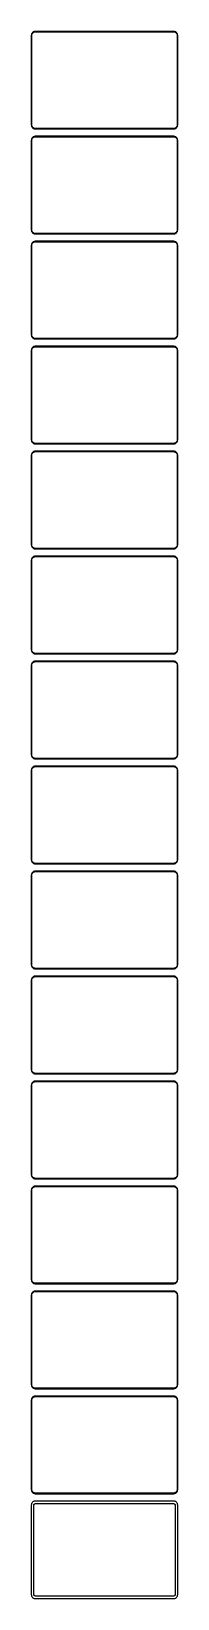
# Model space of a CAD drawing. Header units: metres. Extents: x -90 to 90, y 1875 to 3801.
import ezdxf

# ---------------------------------------------------------------- set-up
doc = ezdxf.new("R2010")
doc.units = ezdxf.units.M

msp = doc.modelspace()

# ---------------------------------------------------------------- linework, layer by layer
for p, q in [((-89.9606, 3796.63), (-90, 3796)), ((-90, 3796), (-90, 3686)), ((-89.8429, 3797.24), (-89.9606, 3796.63)), ((-89.6489, 3797.84), (-89.8429, 3797.24)), ((-89.3815, 3798.41), (-89.6489, 3797.84)), ((-89.5, 3795.75), (-89.4625, 3796.35)), ((-89.5, 3686.25), (-89.5, 3795.75)), ((-89.4625, 3796.35), (-89.3508, 3796.93)), ((-89.0451, 3798.94), (-89.3815, 3798.41)), ((-89.3508, 3796.93), (-89.1664, 3797.5)), ((-89.1664, 3797.5), (-88.9125, 3798.04)), ((-88.6448, 3799.42), (-89.0451, 3798.94)), ((-88.9125, 3798.04), (-88.5928, 3798.54)), ((-88.1871, 3799.85), (-88.6448, 3799.42)), ((-88.5928, 3798.54), (-88.2126, 3799)), ((-88.2126, 3799), (-87.7778, 3799.41)), ((-87.6791, 3800.22), (-88.1871, 3799.85)), ((-87.7778, 3799.41), (-87.2952, 3799.76)), ((-87.1289, 3800.52), (-87.6791, 3800.22)), ((-87.2952, 3799.76), (-86.7724, 3800.05)), ((-86.5451, 3800.76), (-87.1289, 3800.52)), ((-86.7724, 3800.05), (-86.2178, 3800.27)), ((-85.9369, 3800.91), (-86.5451, 3800.76)), ((-86.2178, 3800.27), (-85.6401, 3800.42)), ((-85.3139, 3800.99), (-85.9369, 3800.91)), ((-85.6401, 3800.42), (-85.0482, 3800.49)), ((85.3139, 3800.99), (-85.3139, 3800.99)), ((-85.0482, 3800.49), (85.0482, 3800.49)), ((85.0482, 3800.49), (85.6401, 3800.42)), ((85.9369, 3800.91), (85.3139, 3800.99)), ((85.6401, 3800.42), (86.2178, 3800.27)), ((86.5451, 3800.76), (85.9369, 3800.91)), ((86.2178, 3800.27), (86.7724, 3800.05)), ((87.1289, 3800.52), (86.5451, 3800.76)), ((86.7724, 3800.05), (87.2952, 3799.76)), ((87.6791, 3800.22), (87.1289, 3800.52)), ((87.2952, 3799.76), (87.7778, 3799.41)), ((88.1871, 3799.85), (87.6791, 3800.22)), ((87.7778, 3799.41), (88.2126, 3799)), ((88.6448, 3799.42), (88.1871, 3799.85)), ((88.2126, 3799), (88.5928, 3798.54)), ((88.5928, 3798.54), (88.9125, 3798.04)), ((89.0451, 3798.94), (88.6448, 3799.42)), ((88.9125, 3798.04), (89.1664, 3797.5)), ((89.3815, 3798.41), (89.0451, 3798.94)), ((89.1664, 3797.5), (89.3508, 3796.93)), ((89.3508, 3796.93), (89.4625, 3796.35)), ((89.6489, 3797.84), (89.3815, 3798.41)), ((89.4625, 3796.35), (89.5, 3795.75)), ((89.5, 3795.75), (89.5, 3686.25)), ((89.8429, 3797.24), (89.6489, 3797.84)), ((89.9606, 3796.63), (89.8429, 3797.24)), ((90, 3796), (89.9606, 3796.63)), ((90, 3686), (90, 3796)), ((-90, 3686), (-89.9606, 3685.37)), ((-89.9606, 3685.37), (-89.8429, 3684.76)), ((-89.8429, 3684.76), (-89.6489, 3684.16)), ((-89.6489, 3684.16), (-89.3815, 3683.59)), ((-89.4625, 3685.65), (-89.5, 3686.25)), ((-89.3508, 3685.07), (-89.4625, 3685.65)), ((-89.3815, 3683.59), (-89.0451, 3683.06)), ((-89.1664, 3684.5), (-89.3508, 3685.07)), ((-88.9125, 3683.96), (-89.1664, 3684.5)), ((-89.0451, 3683.06), (-88.6448, 3682.58)), ((-88.5928, 3683.46), (-88.9125, 3683.96)), ((-88.6448, 3682.58), (-88.1871, 3682.15)), ((-88.2126, 3683), (-88.5928, 3683.46)), ((-87.7778, 3682.59), (-88.2126, 3683)), ((-88.1871, 3682.15), (-87.6791, 3681.78)), ((-87.2952, 3682.24), (-87.7778, 3682.59)), ((-87.6791, 3681.78), (-87.1289, 3681.48)), ((-86.7724, 3681.95), (-87.2952, 3682.24)), ((-87.1289, 3681.48), (-86.5451, 3681.24)), ((-86.2178, 3681.73), (-86.7724, 3681.95)), ((-86.5451, 3681.24), (-85.9369, 3681.09)), ((-85.6401, 3681.58), (-86.2178, 3681.73)), ((-85.9369, 3681.09), (-85.3139, 3681.01)), ((-85.0482, 3681.51), (-85.6401, 3681.58)), ((-85.3139, 3681.01), (85.3139, 3681.01)), ((85.0482, 3681.51), (-85.0482, 3681.51)), ((85.6401, 3681.58), (85.0482, 3681.51)), ((85.3139, 3681.01), (85.9369, 3681.09)), ((86.2178, 3681.73), (85.6401, 3681.58)), ((85.9369, 3681.09), (86.5451, 3681.24)), ((86.7724, 3681.95), (86.2178, 3681.73)), ((86.5451, 3681.24), (87.1289, 3681.48)), ((87.2952, 3682.24), (86.7724, 3681.95)), ((87.1289, 3681.48), (87.6791, 3681.78)), ((87.7778, 3682.59), (87.2952, 3682.24)), ((87.6791, 3681.78), (88.1871, 3682.15)), ((88.2126, 3683), (87.7778, 3682.59)), ((88.1871, 3682.15), (88.6448, 3682.58)), ((88.5928, 3683.46), (88.2126, 3683)), ((88.9125, 3683.96), (88.5928, 3683.46)), ((88.6448, 3682.58), (89.0451, 3683.06)), ((89.1664, 3684.5), (88.9125, 3683.96)), ((89.0451, 3683.06), (89.3815, 3683.59)), ((89.3508, 3685.07), (89.1664, 3684.5)), ((89.4625, 3685.65), (89.3508, 3685.07)), ((89.3815, 3683.59), (89.6489, 3684.16)), ((89.5, 3686.25), (89.4625, 3685.65)), ((89.6489, 3684.16), (89.8429, 3684.76)), ((89.8429, 3684.76), (89.9606, 3685.37)), ((89.9606, 3685.37), (90, 3686)), ((-89.9606, 3667.63), (-90, 3667)), ((-90, 3667), (-90, 3557)), ((-89.8429, 3668.24), (-89.9606, 3667.63)), ((-89.6489, 3668.84), (-89.8429, 3668.24)), ((-89.3815, 3669.41), (-89.6489, 3668.84)), ((-89.5, 3666.75), (-89.4625, 3667.35)), ((-89.5, 3557.25), (-89.5, 3666.75)), ((-89.4625, 3667.35), (-89.3508, 3667.93)), ((-89.0451, 3669.94), (-89.3815, 3669.41)), ((-89.3508, 3667.93), (-89.1664, 3668.5)), ((-89.1664, 3668.5), (-88.9125, 3669.04)), ((-88.6448, 3670.42), (-89.0451, 3669.94)), ((-88.9125, 3669.04), (-88.5928, 3669.54)), ((-88.1871, 3670.85), (-88.6448, 3670.42)), ((-88.5928, 3669.54), (-88.2126, 3670)), ((-88.2126, 3670), (-87.7778, 3670.41)), ((-87.6791, 3671.22), (-88.1871, 3670.85)), ((-87.7778, 3670.41), (-87.2952, 3670.76)), ((-87.1289, 3671.52), (-87.6791, 3671.22)), ((-87.2952, 3670.76), (-86.7724, 3671.05)), ((-86.5451, 3671.76), (-87.1289, 3671.52)), ((-86.7724, 3671.05), (-86.2178, 3671.27)), ((-85.9369, 3671.91), (-86.5451, 3671.76)), ((-86.2178, 3671.27), (-85.6401, 3671.42)), ((-85.3139, 3671.99), (-85.9369, 3671.91)), ((-85.6401, 3671.42), (-85.0482, 3671.49)), ((85.3139, 3671.99), (-85.3139, 3671.99)), ((-85.0482, 3671.49), (85.0482, 3671.49)), ((85.0482, 3671.49), (85.6401, 3671.42)), ((85.9369, 3671.91), (85.3139, 3671.99)), ((85.6401, 3671.42), (86.2178, 3671.27)), ((86.5451, 3671.76), (85.9369, 3671.91)), ((86.2178, 3671.27), (86.7724, 3671.05)), ((87.1289, 3671.52), (86.5451, 3671.76)), ((86.7724, 3671.05), (87.2952, 3670.76)), ((87.6791, 3671.22), (87.1289, 3671.52)), ((87.2952, 3670.76), (87.7778, 3670.41)), ((88.1871, 3670.85), (87.6791, 3671.22)), ((87.7778, 3670.41), (88.2126, 3670)), ((88.6448, 3670.42), (88.1871, 3670.85)), ((88.2126, 3670), (88.5928, 3669.54)), ((88.5928, 3669.54), (88.9125, 3669.04)), ((89.0451, 3669.94), (88.6448, 3670.42)), ((88.9125, 3669.04), (89.1664, 3668.5)), ((89.3815, 3669.41), (89.0451, 3669.94)), ((89.1664, 3668.5), (89.3508, 3667.93)), ((89.3508, 3667.93), (89.4625, 3667.35)), ((89.6489, 3668.84), (89.3815, 3669.41)), ((89.4625, 3667.35), (89.5, 3666.75)), ((89.5, 3666.75), (89.5, 3557.25)), ((89.8429, 3668.24), (89.6489, 3668.84)), ((89.9606, 3667.63), (89.8429, 3668.24)), ((90, 3667), (89.9606, 3667.63)), ((90, 3557), (90, 3667)), ((-90, 3557), (-89.9606, 3556.37)), ((-89.9606, 3556.37), (-89.8429, 3555.76)), ((-89.8429, 3555.76), (-89.6489, 3555.16)), ((-89.6489, 3555.16), (-89.3815, 3554.59)), ((-89.4625, 3556.65), (-89.5, 3557.25)), ((-89.3508, 3556.07), (-89.4625, 3556.65)), ((-89.3815, 3554.59), (-89.0451, 3554.06)), ((-89.1664, 3555.5), (-89.3508, 3556.07)), ((-88.9125, 3554.96), (-89.1664, 3555.5)), ((-89.0451, 3554.06), (-88.6448, 3553.58)), ((-88.5928, 3554.46), (-88.9125, 3554.96)), ((-88.6448, 3553.58), (-88.1871, 3553.15)), ((-88.2126, 3554), (-88.5928, 3554.46)), ((-87.7778, 3553.59), (-88.2126, 3554)), ((-88.1871, 3553.15), (-87.6791, 3552.78)), ((-87.2952, 3553.24), (-87.7778, 3553.59)), ((-87.6791, 3552.78), (-87.1289, 3552.48)), ((-86.7724, 3552.95), (-87.2952, 3553.24)), ((-87.1289, 3552.48), (-86.5451, 3552.24)), ((-86.2178, 3552.73), (-86.7724, 3552.95)), ((-86.5451, 3552.24), (-85.9369, 3552.09)), ((-85.6401, 3552.58), (-86.2178, 3552.73)), ((-85.9369, 3552.09), (-85.3139, 3552.01)), ((-85.0482, 3552.51), (-85.6401, 3552.58)), ((-85.3139, 3552.01), (85.3139, 3552.01)), ((85.0482, 3552.51), (-85.0482, 3552.51)), ((85.6401, 3552.58), (85.0482, 3552.51)), ((85.3139, 3552.01), (85.9369, 3552.09)), ((86.2178, 3552.73), (85.6401, 3552.58)), ((85.9369, 3552.09), (86.5451, 3552.24)), ((86.7724, 3552.95), (86.2178, 3552.73)), ((86.5451, 3552.24), (87.1289, 3552.48)), ((87.2952, 3553.24), (86.7724, 3552.95)), ((87.1289, 3552.48), (87.6791, 3552.78)), ((87.7778, 3553.59), (87.2952, 3553.24)), ((87.6791, 3552.78), (88.1871, 3553.15)), ((88.2126, 3554), (87.7778, 3553.59)), ((88.1871, 3553.15), (88.6448, 3553.58)), ((88.5928, 3554.46), (88.2126, 3554)), ((88.9125, 3554.96), (88.5928, 3554.46)), ((88.6448, 3553.58), (89.0451, 3554.06)), ((89.1664, 3555.5), (88.9125, 3554.96)), ((89.0451, 3554.06), (89.3815, 3554.59)), ((89.3508, 3556.07), (89.1664, 3555.5)), ((89.4625, 3556.65), (89.3508, 3556.07)), ((89.3815, 3554.59), (89.6489, 3555.16)), ((89.5, 3557.25), (89.4625, 3556.65)), ((89.6489, 3555.16), (89.8429, 3555.76)), ((89.8429, 3555.76), (89.9606, 3556.37)), ((89.9606, 3556.37), (90, 3557)), ((-89.9606, 3538.63), (-90, 3538)), ((-90, 3538), (-90, 3428)), ((-89.8429, 3539.24), (-89.9606, 3538.63)), ((-89.6489, 3539.84), (-89.8429, 3539.24)), ((-89.3815, 3540.41), (-89.6489, 3539.84)), ((-89.5, 3537.75), (-89.4625, 3538.35)), ((-89.5, 3428.25), (-89.5, 3537.75)), ((-89.4625, 3538.35), (-89.3508, 3538.93)), ((-89.0451, 3540.94), (-89.3815, 3540.41)), ((-89.3508, 3538.93), (-89.1664, 3539.5)), ((-89.1664, 3539.5), (-88.9125, 3540.04)), ((-88.6448, 3541.42), (-89.0451, 3540.94)), ((-88.9125, 3540.04), (-88.5928, 3540.54)), ((-88.1871, 3541.85), (-88.6448, 3541.42)), ((-88.5928, 3540.54), (-88.2126, 3541)), ((-88.2126, 3541), (-87.7778, 3541.41)), ((-87.6791, 3542.22), (-88.1871, 3541.85)), ((-87.7778, 3541.41), (-87.2952, 3541.76)), ((-87.1289, 3542.52), (-87.6791, 3542.22)), ((-87.2952, 3541.76), (-86.7724, 3542.05)), ((-86.5451, 3542.76), (-87.1289, 3542.52)), ((-86.7724, 3542.05), (-86.2178, 3542.27)), ((-85.9369, 3542.91), (-86.5451, 3542.76)), ((-86.2178, 3542.27), (-85.6401, 3542.42)), ((-85.3139, 3542.99), (-85.9369, 3542.91)), ((-85.6401, 3542.42), (-85.0482, 3542.49)), ((85.3139, 3542.99), (-85.3139, 3542.99)), ((-85.0482, 3542.49), (85.0482, 3542.49)), ((85.0482, 3542.49), (85.6401, 3542.42)), ((85.9369, 3542.91), (85.3139, 3542.99)), ((85.6401, 3542.42), (86.2178, 3542.27)), ((86.5451, 3542.76), (85.9369, 3542.91)), ((86.2178, 3542.27), (86.7724, 3542.05)), ((87.1289, 3542.52), (86.5451, 3542.76)), ((86.7724, 3542.05), (87.2952, 3541.76)), ((87.6791, 3542.22), (87.1289, 3542.52)), ((87.2952, 3541.76), (87.7778, 3541.41)), ((88.1871, 3541.85), (87.6791, 3542.22)), ((87.7778, 3541.41), (88.2126, 3541)), ((88.6448, 3541.42), (88.1871, 3541.85)), ((88.2126, 3541), (88.5928, 3540.54)), ((88.5928, 3540.54), (88.9125, 3540.04)), ((89.0451, 3540.94), (88.6448, 3541.42)), ((88.9125, 3540.04), (89.1664, 3539.5)), ((89.3815, 3540.41), (89.0451, 3540.94)), ((89.1664, 3539.5), (89.3508, 3538.93)), ((89.3508, 3538.93), (89.4625, 3538.35)), ((89.6489, 3539.84), (89.3815, 3540.41)), ((89.4625, 3538.35), (89.5, 3537.75)), ((89.5, 3537.75), (89.5, 3428.25)), ((89.8429, 3539.24), (89.6489, 3539.84)), ((89.9606, 3538.63), (89.8429, 3539.24)), ((90, 3538), (89.9606, 3538.63)), ((90, 3428), (90, 3538)), ((-89.4625, 3427.65), (-89.5, 3428.25)), ((89.5, 3428.25), (89.4625, 3427.65)), ((-90, 3428), (-89.9606, 3427.37)), ((-89.9606, 3409.63), (-90, 3409)), ((-90, 3409), (-90, 3299)), ((-89.9606, 3427.37), (-89.8429, 3426.76)), ((-89.8429, 3410.24), (-89.9606, 3409.63)), ((-89.8429, 3426.76), (-89.6489, 3426.16)), ((-89.6489, 3410.84), (-89.8429, 3410.24)), ((-89.6489, 3426.16), (-89.3815, 3425.59)), ((-89.3815, 3411.41), (-89.6489, 3410.84)), ((-89.5, 3408.75), (-89.4625, 3409.35)), ((-89.3508, 3427.07), (-89.4625, 3427.65)), ((-89.4625, 3409.35), (-89.3508, 3409.93)), ((-89.3815, 3425.59), (-89.0451, 3425.06)), ((-89.0451, 3411.94), (-89.3815, 3411.41)), ((-89.1664, 3426.5), (-89.3508, 3427.07)), ((-89.3508, 3409.93), (-89.1664, 3410.5)), ((-88.9125, 3425.96), (-89.1664, 3426.5)), ((-89.1664, 3410.5), (-88.9125, 3411.04)), ((-89.0451, 3425.06), (-88.6448, 3424.58)), ((-88.6448, 3412.42), (-89.0451, 3411.94)), ((-88.5928, 3425.46), (-88.9125, 3425.96)), ((-88.9125, 3411.04), (-88.5928, 3411.54)), ((-88.6448, 3424.58), (-88.1871, 3424.15)), ((-88.1871, 3412.85), (-88.6448, 3412.42)), ((-88.2126, 3425), (-88.5928, 3425.46)), ((-88.5928, 3411.54), (-88.2126, 3412)), ((-87.7778, 3424.59), (-88.2126, 3425)), ((-88.2126, 3412), (-87.7778, 3412.41)), ((-88.1871, 3424.15), (-87.6791, 3423.78)), ((-87.6791, 3413.22), (-88.1871, 3412.85)), ((-87.2952, 3424.24), (-87.7778, 3424.59)), ((-87.7778, 3412.41), (-87.2952, 3412.76)), ((-87.6791, 3423.78), (-87.1289, 3423.48)), ((-87.1289, 3413.52), (-87.6791, 3413.22)), ((-86.7724, 3423.95), (-87.2952, 3424.24)), ((-87.2952, 3412.76), (-86.7724, 3413.05)), ((-87.1289, 3423.48), (-86.5451, 3423.24)), ((-86.5451, 3413.76), (-87.1289, 3413.52)), ((-86.2178, 3423.73), (-86.7724, 3423.95)), ((-86.7724, 3413.05), (-86.2178, 3413.27)), ((-86.5451, 3423.24), (-85.9369, 3423.09)), ((-85.9369, 3413.91), (-86.5451, 3413.76)), ((-85.6401, 3423.58), (-86.2178, 3423.73)), ((-86.2178, 3413.27), (-85.6401, 3413.42)), ((-85.9369, 3423.09), (-85.3139, 3423.01)), ((-85.3139, 3413.99), (-85.9369, 3413.91)), ((-85.0482, 3423.51), (-85.6401, 3423.58)), ((-85.6401, 3413.42), (-85.0482, 3413.49)), ((-85.3139, 3423.01), (85.3139, 3423.01)), ((85.3139, 3413.99), (-85.3139, 3413.99)), ((85.0482, 3423.51), (-85.0482, 3423.51)), ((-85.0482, 3413.49), (85.0482, 3413.49)), ((85.6401, 3423.58), (85.0482, 3423.51)), ((85.0482, 3413.49), (85.6401, 3413.42)), ((85.3139, 3423.01), (85.9369, 3423.09)), ((85.9369, 3413.91), (85.3139, 3413.99)), ((86.2178, 3423.73), (85.6401, 3423.58)), ((85.6401, 3413.42), (86.2178, 3413.27)), ((85.9369, 3423.09), (86.5451, 3423.24)), ((86.5451, 3413.76), (85.9369, 3413.91)), ((86.7724, 3423.95), (86.2178, 3423.73)), ((86.2178, 3413.27), (86.7724, 3413.05)), ((86.5451, 3423.24), (87.1289, 3423.48)), ((87.1289, 3413.52), (86.5451, 3413.76)), ((87.2952, 3424.24), (86.7724, 3423.95)), ((86.7724, 3413.05), (87.2952, 3412.76)), ((87.1289, 3423.48), (87.6791, 3423.78)), ((87.6791, 3413.22), (87.1289, 3413.52)), ((87.7778, 3424.59), (87.2952, 3424.24)), ((87.2952, 3412.76), (87.7778, 3412.41)), ((87.6791, 3423.78), (88.1871, 3424.15)), ((88.1871, 3412.85), (87.6791, 3413.22)), ((88.2126, 3425), (87.7778, 3424.59)), ((87.7778, 3412.41), (88.2126, 3412)), ((88.1871, 3424.15), (88.6448, 3424.58)), ((88.6448, 3412.42), (88.1871, 3412.85)), ((88.5928, 3425.46), (88.2126, 3425)), ((88.2126, 3412), (88.5928, 3411.54)), ((88.9125, 3425.96), (88.5928, 3425.46)), ((88.5928, 3411.54), (88.9125, 3411.04)), ((88.6448, 3424.58), (89.0451, 3425.06)), ((89.0451, 3411.94), (88.6448, 3412.42)), ((89.1664, 3426.5), (88.9125, 3425.96)), ((88.9125, 3411.04), (89.1664, 3410.5)), ((89.0451, 3425.06), (89.3815, 3425.59)), ((89.3815, 3411.41), (89.0451, 3411.94)), ((89.3508, 3427.07), (89.1664, 3426.5)), ((89.1664, 3410.5), (89.3508, 3409.93)), ((89.4625, 3427.65), (89.3508, 3427.07)), ((89.3508, 3409.93), (89.4625, 3409.35)), ((89.3815, 3425.59), (89.6489, 3426.16)), ((89.6489, 3410.84), (89.3815, 3411.41)), ((89.4625, 3409.35), (89.5, 3408.75)), ((89.6489, 3426.16), (89.8429, 3426.76)), ((89.8429, 3410.24), (89.6489, 3410.84)), ((89.8429, 3426.76), (89.9606, 3427.37)), ((89.9606, 3409.63), (89.8429, 3410.24)), ((89.9606, 3427.37), (90, 3428)), ((90, 3409), (89.9606, 3409.63)), ((90, 3299), (90, 3409)), ((-89.5, 3299.25), (-89.5, 3408.75)), ((89.5, 3408.75), (89.5, 3299.25)), ((-90, 3299), (-89.9606, 3298.37)), ((-89.9606, 3298.37), (-89.8429, 3297.76)), ((-89.8429, 3297.76), (-89.6489, 3297.16)), ((-89.6489, 3297.16), (-89.3815, 3296.59)), ((-89.4625, 3298.65), (-89.5, 3299.25)), ((-89.3508, 3298.07), (-89.4625, 3298.65)), ((-89.3815, 3296.59), (-89.0451, 3296.06)), ((-89.1664, 3297.5), (-89.3508, 3298.07)), ((-88.9125, 3296.96), (-89.1664, 3297.5)), ((-89.0451, 3296.06), (-88.6448, 3295.58)), ((-88.5928, 3296.46), (-88.9125, 3296.96)), ((-88.6448, 3295.58), (-88.1871, 3295.15)), ((-88.2126, 3296), (-88.5928, 3296.46)), ((-87.7778, 3295.59), (-88.2126, 3296)), ((-88.1871, 3295.15), (-87.6791, 3294.78)), ((-87.2952, 3295.24), (-87.7778, 3295.59)), ((-87.6791, 3294.78), (-87.1289, 3294.48)), ((-86.7724, 3294.95), (-87.2952, 3295.24)), ((-87.1289, 3294.48), (-86.5451, 3294.24)), ((-86.2178, 3294.73), (-86.7724, 3294.95)), ((-86.5451, 3294.24), (-85.9369, 3294.09)), ((-85.6401, 3294.58), (-86.2178, 3294.73)), ((-85.9369, 3294.09), (-85.3139, 3294.01)), ((-85.0482, 3294.51), (-85.6401, 3294.58)), ((-85.3139, 3294.01), (85.3139, 3294.01)), ((85.0482, 3294.51), (-85.0482, 3294.51)), ((85.6401, 3294.58), (85.0482, 3294.51)), ((85.3139, 3294.01), (85.9369, 3294.09)), ((86.2178, 3294.73), (85.6401, 3294.58)), ((85.9369, 3294.09), (86.5451, 3294.24)), ((86.7724, 3294.95), (86.2178, 3294.73)), ((86.5451, 3294.24), (87.1289, 3294.48)), ((87.2952, 3295.24), (86.7724, 3294.95)), ((87.1289, 3294.48), (87.6791, 3294.78)), ((87.7778, 3295.59), (87.2952, 3295.24)), ((87.6791, 3294.78), (88.1871, 3295.15)), ((88.2126, 3296), (87.7778, 3295.59)), ((88.1871, 3295.15), (88.6448, 3295.58)), ((88.5928, 3296.46), (88.2126, 3296)), ((88.9125, 3296.96), (88.5928, 3296.46)), ((88.6448, 3295.58), (89.0451, 3296.06)), ((89.1664, 3297.5), (88.9125, 3296.96)), ((89.0451, 3296.06), (89.3815, 3296.59)), ((89.3508, 3298.07), (89.1664, 3297.5)), ((89.4625, 3298.65), (89.3508, 3298.07)), ((89.3815, 3296.59), (89.6489, 3297.16)), ((89.5, 3299.25), (89.4625, 3298.65)), ((89.6489, 3297.16), (89.8429, 3297.76)), ((89.8429, 3297.76), (89.9606, 3298.37)), ((89.9606, 3298.37), (90, 3299)), ((-89.9606, 3280.63), (-90, 3280)), ((-90, 3280), (-90, 3170)), ((-89.8429, 3281.24), (-89.9606, 3280.63)), ((-89.6489, 3281.84), (-89.8429, 3281.24)), ((-89.3815, 3282.41), (-89.6489, 3281.84)), ((-89.5, 3279.75), (-89.4625, 3280.35)), ((-89.5, 3170.25), (-89.5, 3279.75)), ((-89.4625, 3280.35), (-89.3508, 3280.93)), ((-89.0451, 3282.94), (-89.3815, 3282.41)), ((-89.3508, 3280.93), (-89.1664, 3281.5)), ((-89.1664, 3281.5), (-88.9125, 3282.04)), ((-88.6448, 3283.42), (-89.0451, 3282.94)), ((-88.9125, 3282.04), (-88.5928, 3282.54)), ((-88.1871, 3283.85), (-88.6448, 3283.42)), ((-88.5928, 3282.54), (-88.2126, 3283)), ((-88.2126, 3283), (-87.7778, 3283.41)), ((-87.6791, 3284.22), (-88.1871, 3283.85)), ((-87.7778, 3283.41), (-87.2952, 3283.76)), ((-87.1289, 3284.52), (-87.6791, 3284.22)), ((-87.2952, 3283.76), (-86.7724, 3284.05)), ((-86.5451, 3284.76), (-87.1289, 3284.52)), ((-86.7724, 3284.05), (-86.2178, 3284.27)), ((-85.9369, 3284.91), (-86.5451, 3284.76)), ((-86.2178, 3284.27), (-85.6401, 3284.42)), ((-85.3139, 3284.99), (-85.9369, 3284.91)), ((-85.6401, 3284.42), (-85.0482, 3284.49)), ((85.3139, 3284.99), (-85.3139, 3284.99)), ((-85.0482, 3284.49), (85.0482, 3284.49)), ((85.0482, 3284.49), (85.6401, 3284.42)), ((85.9369, 3284.91), (85.3139, 3284.99)), ((85.6401, 3284.42), (86.2178, 3284.27)), ((86.5451, 3284.76), (85.9369, 3284.91)), ((86.2178, 3284.27), (86.7724, 3284.05)), ((87.1289, 3284.52), (86.5451, 3284.76)), ((86.7724, 3284.05), (87.2952, 3283.76)), ((87.6791, 3284.22), (87.1289, 3284.52)), ((87.2952, 3283.76), (87.7778, 3283.41)), ((88.1871, 3283.85), (87.6791, 3284.22)), ((87.7778, 3283.41), (88.2126, 3283)), ((88.6448, 3283.42), (88.1871, 3283.85)), ((88.2126, 3283), (88.5928, 3282.54)), ((88.5928, 3282.54), (88.9125, 3282.04)), ((89.0451, 3282.94), (88.6448, 3283.42)), ((88.9125, 3282.04), (89.1664, 3281.5)), ((89.3815, 3282.41), (89.0451, 3282.94)), ((89.1664, 3281.5), (89.3508, 3280.93)), ((89.3508, 3280.93), (89.4625, 3280.35)), ((89.6489, 3281.84), (89.3815, 3282.41)), ((89.4625, 3280.35), (89.5, 3279.75)), ((89.5, 3279.75), (89.5, 3170.25)), ((89.8429, 3281.24), (89.6489, 3281.84)), ((89.9606, 3280.63), (89.8429, 3281.24)), ((90, 3280), (89.9606, 3280.63)), ((90, 3170), (90, 3280)), ((-90, 3170), (-89.9606, 3169.37)), ((-89.9606, 3169.37), (-89.8429, 3168.76)), ((-89.8429, 3168.76), (-89.6489, 3168.16)), ((-89.6489, 3168.16), (-89.3815, 3167.59)), ((-89.4625, 3169.65), (-89.5, 3170.25)), ((-89.3508, 3169.07), (-89.4625, 3169.65)), ((-89.3815, 3167.59), (-89.0451, 3167.06)), ((-89.1664, 3168.5), (-89.3508, 3169.07)), ((-88.9125, 3167.96), (-89.1664, 3168.5)), ((-89.0451, 3167.06), (-88.6448, 3166.58)), ((-88.5928, 3167.46), (-88.9125, 3167.96)), ((-88.6448, 3166.58), (-88.1871, 3166.15)), ((-88.2126, 3167), (-88.5928, 3167.46)), ((-87.7778, 3166.59), (-88.2126, 3167)), ((-88.1871, 3166.15), (-87.6791, 3165.78)), ((-87.2952, 3166.24), (-87.7778, 3166.59)), ((-87.6791, 3165.78), (-87.1289, 3165.48)), ((-86.7724, 3165.95), (-87.2952, 3166.24)), ((-87.1289, 3165.48), (-86.5451, 3165.24)), ((-86.2178, 3165.73), (-86.7724, 3165.95)), ((-86.5451, 3165.24), (-85.9369, 3165.09)), ((-85.6401, 3165.58), (-86.2178, 3165.73)), ((-85.9369, 3165.09), (-85.3139, 3165.01)), ((-85.0482, 3165.51), (-85.6401, 3165.58)), ((-85.3139, 3165.01), (85.3139, 3165.01)), ((85.0482, 3165.51), (-85.0482, 3165.51)), ((85.6401, 3165.58), (85.0482, 3165.51)), ((85.3139, 3165.01), (85.9369, 3165.09)), ((86.2178, 3165.73), (85.6401, 3165.58)), ((85.9369, 3165.09), (86.5451, 3165.24)), ((86.7724, 3165.95), (86.2178, 3165.73)), ((86.5451, 3165.24), (87.1289, 3165.48)), ((87.2952, 3166.24), (86.7724, 3165.95)), ((87.1289, 3165.48), (87.6791, 3165.78)), ((87.7778, 3166.59), (87.2952, 3166.24)), ((87.6791, 3165.78), (88.1871, 3166.15)), ((88.2126, 3167), (87.7778, 3166.59)), ((88.1871, 3166.15), (88.6448, 3166.58)), ((88.5928, 3167.46), (88.2126, 3167)), ((88.9125, 3167.96), (88.5928, 3167.46)), ((88.6448, 3166.58), (89.0451, 3167.06)), ((89.1664, 3168.5), (88.9125, 3167.96)), ((89.0451, 3167.06), (89.3815, 3167.59)), ((89.3508, 3169.07), (89.1664, 3168.5)), ((89.4625, 3169.65), (89.3508, 3169.07)), ((89.3815, 3167.59), (89.6489, 3168.16)), ((89.5, 3170.25), (89.4625, 3169.65)), ((89.6489, 3168.16), (89.8429, 3168.76)), ((89.8429, 3168.76), (89.9606, 3169.37)), ((89.9606, 3169.37), (90, 3170)), ((-89.9606, 3151.63), (-90, 3151)), ((-90, 3151), (-90, 3041)), ((-89.8429, 3152.24), (-89.9606, 3151.63)), ((-89.6489, 3152.84), (-89.8429, 3152.24)), ((-89.3815, 3153.41), (-89.6489, 3152.84)), ((-89.5, 3150.75), (-89.4625, 3151.35)), ((-89.5, 3041.25), (-89.5, 3150.75)), ((-89.4625, 3151.35), (-89.3508, 3151.93)), ((-89.0451, 3153.94), (-89.3815, 3153.41)), ((-89.3508, 3151.93), (-89.1664, 3152.5)), ((-89.1664, 3152.5), (-88.9125, 3153.04)), ((-88.6448, 3154.42), (-89.0451, 3153.94)), ((-88.9125, 3153.04), (-88.5928, 3153.54)), ((-88.1871, 3154.85), (-88.6448, 3154.42)), ((-88.5928, 3153.54), (-88.2126, 3154)), ((-88.2126, 3154), (-87.7778, 3154.41)), ((-87.6791, 3155.22), (-88.1871, 3154.85)), ((-87.7778, 3154.41), (-87.2952, 3154.76)), ((-87.1289, 3155.52), (-87.6791, 3155.22)), ((-87.2952, 3154.76), (-86.7724, 3155.05)), ((-86.5451, 3155.76), (-87.1289, 3155.52)), ((-86.7724, 3155.05), (-86.2178, 3155.27)), ((-85.9369, 3155.91), (-86.5451, 3155.76)), ((-86.2178, 3155.27), (-85.6401, 3155.42)), ((-85.3139, 3155.99), (-85.9369, 3155.91)), ((-85.6401, 3155.42), (-85.0482, 3155.49)), ((85.3139, 3155.99), (-85.3139, 3155.99)), ((-85.0482, 3155.49), (85.0482, 3155.49)), ((85.0482, 3155.49), (85.6401, 3155.42)), ((85.9369, 3155.91), (85.3139, 3155.99)), ((85.6401, 3155.42), (86.2178, 3155.27)), ((86.5451, 3155.76), (85.9369, 3155.91)), ((86.2178, 3155.27), (86.7724, 3155.05)), ((87.1289, 3155.52), (86.5451, 3155.76)), ((86.7724, 3155.05), (87.2952, 3154.76)), ((87.6791, 3155.22), (87.1289, 3155.52)), ((87.2952, 3154.76), (87.7778, 3154.41)), ((88.1871, 3154.85), (87.6791, 3155.22)), ((87.7778, 3154.41), (88.2126, 3154)), ((88.6448, 3154.42), (88.1871, 3154.85)), ((88.2126, 3154), (88.5928, 3153.54)), ((88.5928, 3153.54), (88.9125, 3153.04)), ((89.0451, 3153.94), (88.6448, 3154.42)), ((88.9125, 3153.04), (89.1664, 3152.5)), ((89.3815, 3153.41), (89.0451, 3153.94)), ((89.1664, 3152.5), (89.3508, 3151.93)), ((89.3508, 3151.93), (89.4625, 3151.35)), ((89.6489, 3152.84), (89.3815, 3153.41)), ((89.4625, 3151.35), (89.5, 3150.75)), ((89.5, 3150.75), (89.5, 3041.25)), ((89.8429, 3152.24), (89.6489, 3152.84)), ((89.9606, 3151.63), (89.8429, 3152.24)), ((90, 3151), (89.9606, 3151.63)), ((90, 3041), (90, 3151)), ((-90, 3041), (-89.9606, 3040.37)), ((-89.9606, 3040.37), (-89.8429, 3039.76)), ((-89.8429, 3039.76), (-89.6489, 3039.16)), ((-89.6489, 3023.84), (-89.8429, 3023.24)), ((-89.6489, 3039.16), (-89.3815, 3038.59)), ((-89.3815, 3024.41), (-89.6489, 3023.84)), ((-89.4625, 3040.65), (-89.5, 3041.25)), ((-89.3508, 3040.07), (-89.4625, 3040.65)), ((-89.3815, 3038.59), (-89.0451, 3038.06)), ((-89.0451, 3024.94), (-89.3815, 3024.41)), ((-89.1664, 3039.5), (-89.3508, 3040.07)), ((-88.9125, 3038.96), (-89.1664, 3039.5)), ((-89.1664, 3023.5), (-88.9125, 3024.04)), ((-89.0451, 3038.06), (-88.6448, 3037.58)), ((-88.6448, 3025.42), (-89.0451, 3024.94)), ((-88.5928, 3038.46), (-88.9125, 3038.96)), ((-88.9125, 3024.04), (-88.5928, 3024.54)), ((-88.6448, 3037.58), (-88.1871, 3037.15)), ((-88.1871, 3025.85), (-88.6448, 3025.42)), ((-88.2126, 3038), (-88.5928, 3038.46)), ((-88.5928, 3024.54), (-88.2126, 3025)), ((-87.7778, 3037.59), (-88.2126, 3038)), ((-88.2126, 3025), (-87.7778, 3025.41)), ((-88.1871, 3037.15), (-87.6791, 3036.78)), ((-87.6791, 3026.22), (-88.1871, 3025.85)), ((-87.2952, 3037.24), (-87.7778, 3037.59)), ((-87.7778, 3025.41), (-87.2952, 3025.76)), ((-87.6791, 3036.78), (-87.1289, 3036.48)), ((-87.1289, 3026.52), (-87.6791, 3026.22)), ((-86.7724, 3036.95), (-87.2952, 3037.24)), ((-87.2952, 3025.76), (-86.7724, 3026.05)), ((-87.1289, 3036.48), (-86.5451, 3036.24)), ((-86.5451, 3026.76), (-87.1289, 3026.52)), ((-86.2178, 3036.73), (-86.7724, 3036.95)), ((-86.7724, 3026.05), (-86.2178, 3026.27)), ((-86.5451, 3036.24), (-85.9369, 3036.09)), ((-85.9369, 3026.91), (-86.5451, 3026.76)), ((-85.6401, 3036.58), (-86.2178, 3036.73)), ((-86.2178, 3026.27), (-85.6401, 3026.42)), ((-85.9369, 3036.09), (-85.3139, 3036.01)), ((-85.3139, 3026.99), (-85.9369, 3026.91)), ((-85.0482, 3036.51), (-85.6401, 3036.58)), ((-85.6401, 3026.42), (-85.0482, 3026.49)), ((-85.3139, 3036.01), (85.3139, 3036.01)), ((85.3139, 3026.99), (-85.3139, 3026.99)), ((85.0482, 3036.51), (-85.0482, 3036.51)), ((-85.0482, 3026.49), (85.0482, 3026.49)), ((85.6401, 3036.58), (85.0482, 3036.51)), ((85.0482, 3026.49), (85.6401, 3026.42)), ((85.3139, 3036.01), (85.9369, 3036.09)), ((85.9369, 3026.91), (85.3139, 3026.99)), ((86.2178, 3036.73), (85.6401, 3036.58)), ((85.6401, 3026.42), (86.2178, 3026.27)), ((85.9369, 3036.09), (86.5451, 3036.24)), ((86.5451, 3026.76), (85.9369, 3026.91)), ((86.7724, 3036.95), (86.2178, 3036.73)), ((86.2178, 3026.27), (86.7724, 3026.05)), ((86.5451, 3036.24), (87.1289, 3036.48)), ((87.1289, 3026.52), (86.5451, 3026.76)), ((87.2952, 3037.24), (86.7724, 3036.95)), ((86.7724, 3026.05), (87.2952, 3025.76)), ((87.1289, 3036.48), (87.6791, 3036.78)), ((87.6791, 3026.22), (87.1289, 3026.52)), ((87.7778, 3037.59), (87.2952, 3037.24)), ((87.2952, 3025.76), (87.7778, 3025.41)), ((87.6791, 3036.78), (88.1871, 3037.15)), ((88.1871, 3025.85), (87.6791, 3026.22)), ((88.2126, 3038), (87.7778, 3037.59)), ((87.7778, 3025.41), (88.2126, 3025)), ((88.1871, 3037.15), (88.6448, 3037.58)), ((88.6448, 3025.42), (88.1871, 3025.85)), ((88.5928, 3038.46), (88.2126, 3038)), ((88.2126, 3025), (88.5928, 3024.54)), ((88.9125, 3038.96), (88.5928, 3038.46)), ((88.5928, 3024.54), (88.9125, 3024.04)), ((88.6448, 3037.58), (89.0451, 3038.06)), ((89.0451, 3024.94), (88.6448, 3025.42)), ((89.1664, 3039.5), (88.9125, 3038.96)), ((88.9125, 3024.04), (89.1664, 3023.5)), ((89.0451, 3038.06), (89.3815, 3038.59)), ((89.3815, 3024.41), (89.0451, 3024.94)), ((89.3508, 3040.07), (89.1664, 3039.5)), ((89.4625, 3040.65), (89.3508, 3040.07)), ((89.3815, 3038.59), (89.6489, 3039.16)), ((89.6489, 3023.84), (89.3815, 3024.41)), ((89.5, 3041.25), (89.4625, 3040.65)), ((89.6489, 3039.16), (89.8429, 3039.76)), ((89.8429, 3023.24), (89.6489, 3023.84)), ((89.8429, 3039.76), (89.9606, 3040.37)), ((89.9606, 3040.37), (90, 3041)), ((-89.9606, 3022.63), (-90, 3022)), ((-90, 3022), (-90, 2912)), ((-89.8429, 3023.24), (-89.9606, 3022.63)), ((-89.5, 3021.75), (-89.4625, 3022.35)), ((-89.5, 2912.25), (-89.5, 3021.75)), ((-89.4625, 3022.35), (-89.3508, 3022.93)), ((-89.3508, 3022.93), (-89.1664, 3023.5)), ((89.1664, 3023.5), (89.3508, 3022.93)), ((89.3508, 3022.93), (89.4625, 3022.35)), ((89.4625, 3022.35), (89.5, 3021.75)), ((89.5, 3021.75), (89.5, 2912.25)), ((89.9606, 3022.63), (89.8429, 3023.24)), ((90, 3022), (89.9606, 3022.63)), ((90, 2912), (90, 3022)), ((-90, 2912), (-89.9606, 2911.37)), ((-89.9606, 2911.37), (-89.8429, 2910.76)), ((-89.8429, 2910.76), (-89.6489, 2910.16)), ((-89.6489, 2910.16), (-89.3815, 2909.59)), ((-89.4625, 2911.65), (-89.5, 2912.25)), ((-89.3508, 2911.07), (-89.4625, 2911.65)), ((-89.3815, 2909.59), (-89.0451, 2909.06)), ((-89.1664, 2910.5), (-89.3508, 2911.07)), ((-88.9125, 2909.96), (-89.1664, 2910.5)), ((-89.0451, 2909.06), (-88.6448, 2908.58)), ((-88.5928, 2909.46), (-88.9125, 2909.96)), ((-88.6448, 2908.58), (-88.1871, 2908.15)), ((-88.2126, 2909), (-88.5928, 2909.46)), ((-87.7778, 2908.59), (-88.2126, 2909)), ((-87.2952, 2908.24), (-87.7778, 2908.59)), ((-86.7724, 2907.95), (-87.2952, 2908.24)), ((87.2952, 2908.24), (86.7724, 2907.95)), ((87.7778, 2908.59), (87.2952, 2908.24)), ((88.2126, 2909), (87.7778, 2908.59)), ((88.1871, 2908.15), (88.6448, 2908.58)), ((88.5928, 2909.46), (88.2126, 2909)), ((88.9125, 2909.96), (88.5928, 2909.46)), ((88.6448, 2908.58), (89.0451, 2909.06)), ((89.1664, 2910.5), (88.9125, 2909.96)), ((89.0451, 2909.06), (89.3815, 2909.59)), ((89.3508, 2911.07), (89.1664, 2910.5)), ((89.4625, 2911.65), (89.3508, 2911.07)), ((89.3815, 2909.59), (89.6489, 2910.16)), ((89.5, 2912.25), (89.4625, 2911.65)), ((89.6489, 2910.16), (89.8429, 2910.76)), ((89.8429, 2910.76), (89.9606, 2911.37)), ((89.9606, 2911.37), (90, 2912)), ((-89.9606, 2893.63), (-90, 2893)), ((-90, 2893), (-90, 2783)), ((-89.8429, 2894.24), (-89.9606, 2893.63)), ((-89.6489, 2894.84), (-89.8429, 2894.24)), ((-89.3815, 2895.41), (-89.6489, 2894.84)), ((-89.5, 2892.75), (-89.4625, 2893.35)), ((-89.5, 2783.25), (-89.5, 2892.75)), ((-89.4625, 2893.35), (-89.3508, 2893.93)), ((-89.0451, 2895.94), (-89.3815, 2895.41)), ((-89.3508, 2893.93), (-89.1664, 2894.5)), ((-89.1664, 2894.5), (-88.9125, 2895.04)), ((-88.6448, 2896.42), (-89.0451, 2895.94)), ((-88.9125, 2895.04), (-88.5928, 2895.54)), ((-88.1871, 2896.85), (-88.6448, 2896.42)), ((-88.5928, 2895.54), (-88.2126, 2896)), ((-88.2126, 2896), (-87.7778, 2896.41)), ((-88.1871, 2908.15), (-87.6791, 2907.78)), ((-87.6791, 2897.22), (-88.1871, 2896.85)), ((-87.7778, 2896.41), (-87.2952, 2896.76)), ((-87.6791, 2907.78), (-87.1289, 2907.48)), ((-87.1289, 2897.52), (-87.6791, 2897.22)), ((-87.2952, 2896.76), (-86.7724, 2897.05)), ((-87.1289, 2907.48), (-86.5451, 2907.24)), ((-86.5451, 2897.76), (-87.1289, 2897.52)), ((-86.2178, 2907.73), (-86.7724, 2907.95)), ((-86.7724, 2897.05), (-86.2178, 2897.27)), ((-86.5451, 2907.24), (-85.9369, 2907.09)), ((-85.9369, 2897.91), (-86.5451, 2897.76)), ((-85.6401, 2907.58), (-86.2178, 2907.73)), ((-86.2178, 2897.27), (-85.6401, 2897.42)), ((-85.9369, 2907.09), (-85.3139, 2907.01)), ((-85.3139, 2897.99), (-85.9369, 2897.91)), ((-85.0482, 2907.51), (-85.6401, 2907.58)), ((-85.6401, 2897.42), (-85.0482, 2897.49)), ((-85.3139, 2907.01), (85.3139, 2907.01)), ((85.3139, 2897.99), (-85.3139, 2897.99)), ((85.0482, 2907.51), (-85.0482, 2907.51)), ((-85.0482, 2897.49), (85.0482, 2897.49)), ((85.6401, 2907.58), (85.0482, 2907.51)), ((85.0482, 2897.49), (85.6401, 2897.42)), ((85.3139, 2907.01), (85.9369, 2907.09)), ((85.9369, 2897.91), (85.3139, 2897.99)), ((86.2178, 2907.73), (85.6401, 2907.58)), ((85.6401, 2897.42), (86.2178, 2897.27)), ((85.9369, 2907.09), (86.5451, 2907.24)), ((86.5451, 2897.76), (85.9369, 2897.91)), ((86.7724, 2907.95), (86.2178, 2907.73)), ((86.2178, 2897.27), (86.7724, 2897.05)), ((86.5451, 2907.24), (87.1289, 2907.48)), ((87.1289, 2897.52), (86.5451, 2897.76)), ((86.7724, 2897.05), (87.2952, 2896.76)), ((87.1289, 2907.48), (87.6791, 2907.78)), ((87.6791, 2897.22), (87.1289, 2897.52)), ((87.2952, 2896.76), (87.7778, 2896.41)), ((87.6791, 2907.78), (88.1871, 2908.15)), ((88.1871, 2896.85), (87.6791, 2897.22)), ((87.7778, 2896.41), (88.2126, 2896)), ((88.6448, 2896.42), (88.1871, 2896.85)), ((88.2126, 2896), (88.5928, 2895.54)), ((88.5928, 2895.54), (88.9125, 2895.04)), ((89.0451, 2895.94), (88.6448, 2896.42)), ((88.9125, 2895.04), (89.1664, 2894.5)), ((89.3815, 2895.41), (89.0451, 2895.94)), ((89.1664, 2894.5), (89.3508, 2893.93)), ((89.3508, 2893.93), (89.4625, 2893.35)), ((89.6489, 2894.84), (89.3815, 2895.41)), ((89.4625, 2893.35), (89.5, 2892.75)), ((89.5, 2892.75), (89.5, 2783.25)), ((89.8429, 2894.24), (89.6489, 2894.84)), ((89.9606, 2893.63), (89.8429, 2894.24)), ((90, 2893), (89.9606, 2893.63)), ((90, 2783), (90, 2893)), ((-90, 2783), (-89.9606, 2782.37)), ((-89.9606, 2782.37), (-89.8429, 2781.76)), ((-89.8429, 2781.76), (-89.6489, 2781.16)), ((-89.6489, 2781.16), (-89.3815, 2780.59)), ((-89.4625, 2782.65), (-89.5, 2783.25)), ((-89.3508, 2782.07), (-89.4625, 2782.65)), ((-89.3815, 2780.59), (-89.0451, 2780.06)), ((-89.1664, 2781.5), (-89.3508, 2782.07)), ((-88.9125, 2780.96), (-89.1664, 2781.5)), ((-89.0451, 2780.06), (-88.6448, 2779.58)), ((-88.5928, 2780.46), (-88.9125, 2780.96)), ((-88.6448, 2779.58), (-88.1871, 2779.15)), ((-88.2126, 2780), (-88.5928, 2780.46)), ((-87.7778, 2779.59), (-88.2126, 2780)), ((-88.1871, 2779.15), (-87.6791, 2778.78)), ((-87.2952, 2779.24), (-87.7778, 2779.59)), ((-87.6791, 2778.78), (-87.1289, 2778.48)), ((-86.7724, 2778.95), (-87.2952, 2779.24)), ((-87.1289, 2778.48), (-86.5451, 2778.24)), ((-86.2178, 2778.73), (-86.7724, 2778.95)), ((-86.5451, 2778.24), (-85.9369, 2778.09)), ((-85.6401, 2778.58), (-86.2178, 2778.73)), ((-85.9369, 2778.09), (-85.3139, 2778.01)), ((-85.0482, 2778.51), (-85.6401, 2778.58)), ((-85.3139, 2778.01), (85.3139, 2778.01)), ((85.0482, 2778.51), (-85.0482, 2778.51)), ((85.6401, 2778.58), (85.0482, 2778.51)), ((85.3139, 2778.01), (85.9369, 2778.09)), ((86.2178, 2778.73), (85.6401, 2778.58)), ((85.9369, 2778.09), (86.5451, 2778.24)), ((86.7724, 2778.95), (86.2178, 2778.73)), ((86.5451, 2778.24), (87.1289, 2778.48)), ((87.2952, 2779.24), (86.7724, 2778.95)), ((87.1289, 2778.48), (87.6791, 2778.78)), ((87.7778, 2779.59), (87.2952, 2779.24)), ((87.6791, 2778.78), (88.1871, 2779.15)), ((88.2126, 2780), (87.7778, 2779.59)), ((88.1871, 2779.15), (88.6448, 2779.58)), ((88.5928, 2780.46), (88.2126, 2780)), ((88.9125, 2780.96), (88.5928, 2780.46)), ((88.6448, 2779.58), (89.0451, 2780.06)), ((89.1664, 2781.5), (88.9125, 2780.96)), ((89.0451, 2780.06), (89.3815, 2780.59)), ((89.3508, 2782.07), (89.1664, 2781.5)), ((89.4625, 2782.65), (89.3508, 2782.07)), ((89.3815, 2780.59), (89.6489, 2781.16)), ((89.5, 2783.25), (89.4625, 2782.65)), ((89.6489, 2781.16), (89.8429, 2781.76)), ((89.8429, 2781.76), (89.9606, 2782.37)), ((89.9606, 2782.37), (90, 2783)), ((-89.9606, 2764.63), (-90, 2764)), ((-90, 2764), (-90, 2654)), ((-89.8429, 2765.24), (-89.9606, 2764.63)), ((-89.6489, 2765.84), (-89.8429, 2765.24)), ((-89.3815, 2766.41), (-89.6489, 2765.84)), ((-89.5, 2763.75), (-89.4625, 2764.35)), ((-89.5, 2654.25), (-89.5, 2763.75)), ((-89.4625, 2764.35), (-89.3508, 2764.93)), ((-89.0451, 2766.94), (-89.3815, 2766.41)), ((-89.3508, 2764.93), (-89.1664, 2765.5)), ((-89.1664, 2765.5), (-88.9125, 2766.04)), ((-88.6448, 2767.42), (-89.0451, 2766.94)), ((-88.9125, 2766.04), (-88.5928, 2766.54)), ((-88.1871, 2767.85), (-88.6448, 2767.42)), ((-88.5928, 2766.54), (-88.2126, 2767)), ((-88.2126, 2767), (-87.7778, 2767.41)), ((-87.6791, 2768.22), (-88.1871, 2767.85)), ((-87.7778, 2767.41), (-87.2952, 2767.76)), ((-87.1289, 2768.52), (-87.6791, 2768.22)), ((-87.2952, 2767.76), (-86.7724, 2768.05)), ((-86.5451, 2768.76), (-87.1289, 2768.52)), ((-86.7724, 2768.05), (-86.2178, 2768.27)), ((-85.9369, 2768.91), (-86.5451, 2768.76)), ((-86.2178, 2768.27), (-85.6401, 2768.42)), ((-85.3139, 2768.99), (-85.9369, 2768.91)), ((-85.6401, 2768.42), (-85.0482, 2768.49)), ((85.3139, 2768.99), (-85.3139, 2768.99)), ((-85.0482, 2768.49), (85.0482, 2768.49)), ((85.0482, 2768.49), (85.6401, 2768.42)), ((85.9369, 2768.91), (85.3139, 2768.99)), ((85.6401, 2768.42), (86.2178, 2768.27)), ((86.5451, 2768.76), (85.9369, 2768.91)), ((86.2178, 2768.27), (86.7724, 2768.05)), ((87.1289, 2768.52), (86.5451, 2768.76)), ((86.7724, 2768.05), (87.2952, 2767.76)), ((87.6791, 2768.22), (87.1289, 2768.52)), ((87.2952, 2767.76), (87.7778, 2767.41)), ((88.1871, 2767.85), (87.6791, 2768.22)), ((87.7778, 2767.41), (88.2126, 2767)), ((88.6448, 2767.42), (88.1871, 2767.85)), ((88.2126, 2767), (88.5928, 2766.54)), ((88.5928, 2766.54), (88.9125, 2766.04)), ((89.0451, 2766.94), (88.6448, 2767.42)), ((88.9125, 2766.04), (89.1664, 2765.5)), ((89.3815, 2766.41), (89.0451, 2766.94)), ((89.1664, 2765.5), (89.3508, 2764.93)), ((89.3508, 2764.93), (89.4625, 2764.35)), ((89.6489, 2765.84), (89.3815, 2766.41)), ((89.4625, 2764.35), (89.5, 2763.75)), ((89.5, 2763.75), (89.5, 2654.25)), ((89.8429, 2765.24), (89.6489, 2765.84)), ((89.9606, 2764.63), (89.8429, 2765.24)), ((90, 2764), (89.9606, 2764.63)), ((90, 2654), (90, 2764)), ((-90, 2654), (-89.9606, 2653.37)), ((-89.9606, 2653.37), (-89.8429, 2652.76)), ((-89.8429, 2652.76), (-89.6489, 2652.16)), ((-89.6489, 2652.16), (-89.3815, 2651.59)), ((-89.4625, 2653.65), (-89.5, 2654.25)), ((-89.3508, 2653.07), (-89.4625, 2653.65)), ((-89.3815, 2651.59), (-89.0451, 2651.06)), ((-89.1664, 2652.5), (-89.3508, 2653.07)), ((-88.9125, 2651.96), (-89.1664, 2652.5)), ((-89.0451, 2651.06), (-88.6448, 2650.58)), ((-88.5928, 2651.46), (-88.9125, 2651.96)), ((-88.6448, 2650.58), (-88.1871, 2650.15)), ((-88.1871, 2638.85), (-88.6448, 2638.42)), ((-88.2126, 2651), (-88.5928, 2651.46)), ((-87.7778, 2650.59), (-88.2126, 2651)), ((-88.1871, 2650.15), (-87.6791, 2649.78)), ((-87.6791, 2639.22), (-88.1871, 2638.85)), ((-87.2952, 2650.24), (-87.7778, 2650.59)), ((-87.7778, 2638.41), (-87.2952, 2638.76)), ((-87.6791, 2649.78), (-87.1289, 2649.48)), ((-87.1289, 2639.52), (-87.6791, 2639.22)), ((-86.7724, 2649.95), (-87.2952, 2650.24)), ((-87.2952, 2638.76), (-86.7724, 2639.05)), ((-87.1289, 2649.48), (-86.5451, 2649.24)), ((-86.5451, 2639.76), (-87.1289, 2639.52)), ((-86.2178, 2649.73), (-86.7724, 2649.95)), ((-86.7724, 2639.05), (-86.2178, 2639.27)), ((-86.5451, 2649.24), (-85.9369, 2649.09)), ((-85.9369, 2639.91), (-86.5451, 2639.76)), ((-85.6401, 2649.58), (-86.2178, 2649.73)), ((-86.2178, 2639.27), (-85.6401, 2639.42)), ((-85.9369, 2649.09), (-85.3139, 2649.01)), ((-85.3139, 2639.99), (-85.9369, 2639.91)), ((-85.0482, 2649.51), (-85.6401, 2649.58)), ((-85.6401, 2639.42), (-85.0482, 2639.49)), ((-85.3139, 2649.01), (85.3139, 2649.01)), ((85.3139, 2639.99), (-85.3139, 2639.99)), ((85.0482, 2649.51), (-85.0482, 2649.51)), ((-85.0482, 2639.49), (85.0482, 2639.49)), ((85.6401, 2649.58), (85.0482, 2649.51)), ((85.0482, 2639.49), (85.6401, 2639.42)), ((85.3139, 2649.01), (85.9369, 2649.09)), ((85.9369, 2639.91), (85.3139, 2639.99)), ((86.2178, 2649.73), (85.6401, 2649.58)), ((85.6401, 2639.42), (86.2178, 2639.27)), ((85.9369, 2649.09), (86.5451, 2649.24)), ((86.5451, 2639.76), (85.9369, 2639.91)), ((86.7724, 2649.95), (86.2178, 2649.73)), ((86.2178, 2639.27), (86.7724, 2639.05)), ((86.5451, 2649.24), (87.1289, 2649.48)), ((87.1289, 2639.52), (86.5451, 2639.76)), ((87.2952, 2650.24), (86.7724, 2649.95)), ((86.7724, 2639.05), (87.2952, 2638.76)), ((87.1289, 2649.48), (87.6791, 2649.78)), ((87.6791, 2639.22), (87.1289, 2639.52)), ((87.7778, 2650.59), (87.2952, 2650.24)), ((87.2952, 2638.76), (87.7778, 2638.41)), ((87.6791, 2649.78), (88.1871, 2650.15)), ((88.1871, 2638.85), (87.6791, 2639.22)), ((88.2126, 2651), (87.7778, 2650.59)), ((88.1871, 2650.15), (88.6448, 2650.58)), ((88.6448, 2638.42), (88.1871, 2638.85)), ((88.5928, 2651.46), (88.2126, 2651)), ((88.9125, 2651.96), (88.5928, 2651.46)), ((88.6448, 2650.58), (89.0451, 2651.06)), ((89.1664, 2652.5), (88.9125, 2651.96)), ((89.0451, 2651.06), (89.3815, 2651.59)), ((89.3508, 2653.07), (89.1664, 2652.5)), ((89.4625, 2653.65), (89.3508, 2653.07)), ((89.3815, 2651.59), (89.6489, 2652.16)), ((89.5, 2654.25), (89.4625, 2653.65)), ((89.6489, 2652.16), (89.8429, 2652.76)), ((89.8429, 2652.76), (89.9606, 2653.37)), ((89.9606, 2653.37), (90, 2654)), ((-89.9606, 2635.63), (-90, 2635)), ((-90, 2635), (-90, 2525)), ((-89.8429, 2636.24), (-89.9606, 2635.63)), ((-89.6489, 2636.84), (-89.8429, 2636.24)), ((-89.3815, 2637.41), (-89.6489, 2636.84)), ((-89.5, 2634.75), (-89.4625, 2635.35)), ((-89.5, 2525.25), (-89.5, 2634.75)), ((-89.4625, 2635.35), (-89.3508, 2635.93)), ((-89.0451, 2637.94), (-89.3815, 2637.41)), ((-89.3508, 2635.93), (-89.1664, 2636.5)), ((-89.1664, 2636.5), (-88.9125, 2637.04)), ((-88.6448, 2638.42), (-89.0451, 2637.94)), ((-88.9125, 2637.04), (-88.5928, 2637.54)), ((-88.5928, 2637.54), (-88.2126, 2638)), ((-88.2126, 2638), (-87.7778, 2638.41)), ((87.7778, 2638.41), (88.2126, 2638)), ((88.2126, 2638), (88.5928, 2637.54)), ((88.5928, 2637.54), (88.9125, 2637.04)), ((89.0451, 2637.94), (88.6448, 2638.42)), ((88.9125, 2637.04), (89.1664, 2636.5)), ((89.3815, 2637.41), (89.0451, 2637.94)), ((89.1664, 2636.5), (89.3508, 2635.93)), ((89.3508, 2635.93), (89.4625, 2635.35)), ((89.6489, 2636.84), (89.3815, 2637.41)), ((89.4625, 2635.35), (89.5, 2634.75)), ((89.5, 2634.75), (89.5, 2525.25)), ((89.8429, 2636.24), (89.6489, 2636.84)), ((89.9606, 2635.63), (89.8429, 2636.24)), ((90, 2635), (89.9606, 2635.63)), ((90, 2525), (90, 2635)), ((-90, 2525), (-89.9606, 2524.37)), ((-89.9606, 2524.37), (-89.8429, 2523.76)), ((-89.8429, 2523.76), (-89.6489, 2523.16)), ((-89.6489, 2523.16), (-89.3815, 2522.59)), ((-89.4625, 2524.65), (-89.5, 2525.25)), ((-89.3508, 2524.07), (-89.4625, 2524.65)), ((-89.1664, 2523.5), (-89.3508, 2524.07)), ((-88.9125, 2522.96), (-89.1664, 2523.5)), ((89.1664, 2523.5), (88.9125, 2522.96)), ((89.3508, 2524.07), (89.1664, 2523.5)), ((89.4625, 2524.65), (89.3508, 2524.07)), ((89.3815, 2522.59), (89.6489, 2523.16)), ((89.5, 2525.25), (89.4625, 2524.65)), ((89.6489, 2523.16), (89.8429, 2523.76)), ((89.8429, 2523.76), (89.9606, 2524.37)), ((89.9606, 2524.37), (90, 2525)), ((-89.9606, 2506.63), (-90, 2506)), ((-90, 2506), (-90, 2396)), ((-89.8429, 2507.24), (-89.9606, 2506.63)), ((-89.6489, 2507.84), (-89.8429, 2507.24)), ((-89.3815, 2508.41), (-89.6489, 2507.84)), ((-89.5, 2505.75), (-89.4625, 2506.35)), ((-89.5, 2396.25), (-89.5, 2505.75)), ((-89.4625, 2506.35), (-89.3508, 2506.93)), ((-89.3815, 2522.59), (-89.0451, 2522.06)), ((-89.0451, 2508.94), (-89.3815, 2508.41)), ((-89.3508, 2506.93), (-89.1664, 2507.5)), ((-89.1664, 2507.5), (-88.9125, 2508.04)), ((-89.0451, 2522.06), (-88.6448, 2521.58)), ((-88.6448, 2509.42), (-89.0451, 2508.94)), ((-88.5928, 2522.46), (-88.9125, 2522.96)), ((-88.9125, 2508.04), (-88.5928, 2508.54)), ((-88.6448, 2521.58), (-88.1871, 2521.15)), ((-88.1871, 2509.85), (-88.6448, 2509.42)), ((-88.2126, 2522), (-88.5928, 2522.46)), ((-88.5928, 2508.54), (-88.2126, 2509)), ((-87.7778, 2521.59), (-88.2126, 2522)), ((-88.2126, 2509), (-87.7778, 2509.41)), ((-88.1871, 2521.15), (-87.6791, 2520.78)), ((-87.6791, 2510.22), (-88.1871, 2509.85)), ((-87.2952, 2521.24), (-87.7778, 2521.59)), ((-87.7778, 2509.41), (-87.2952, 2509.76)), ((-87.6791, 2520.78), (-87.1289, 2520.48)), ((-87.1289, 2510.52), (-87.6791, 2510.22)), ((-86.7724, 2520.95), (-87.2952, 2521.24)), ((-87.2952, 2509.76), (-86.7724, 2510.05)), ((-87.1289, 2520.48), (-86.5451, 2520.24)), ((-86.5451, 2510.76), (-87.1289, 2510.52)), ((-86.2178, 2520.73), (-86.7724, 2520.95)), ((-86.7724, 2510.05), (-86.2178, 2510.27)), ((-86.5451, 2520.24), (-85.9369, 2520.09)), ((-85.9369, 2510.91), (-86.5451, 2510.76)), ((-85.6401, 2520.58), (-86.2178, 2520.73)), ((-86.2178, 2510.27), (-85.6401, 2510.42)), ((-85.9369, 2520.09), (-85.3139, 2520.01)), ((-85.3139, 2510.99), (-85.9369, 2510.91)), ((-85.0482, 2520.51), (-85.6401, 2520.58)), ((-85.6401, 2510.42), (-85.0482, 2510.49)), ((-85.3139, 2520.01), (85.3139, 2520.01)), ((85.3139, 2510.99), (-85.3139, 2510.99)), ((85.0482, 2520.51), (-85.0482, 2520.51)), ((-85.0482, 2510.49), (85.0482, 2510.49)), ((85.6401, 2520.58), (85.0482, 2520.51)), ((85.0482, 2510.49), (85.6401, 2510.42)), ((85.3139, 2520.01), (85.9369, 2520.09)), ((85.9369, 2510.91), (85.3139, 2510.99)), ((86.2178, 2520.73), (85.6401, 2520.58)), ((85.6401, 2510.42), (86.2178, 2510.27)), ((85.9369, 2520.09), (86.5451, 2520.24)), ((86.5451, 2510.76), (85.9369, 2510.91)), ((86.7724, 2520.95), (86.2178, 2520.73)), ((86.2178, 2510.27), (86.7724, 2510.05)), ((86.5451, 2520.24), (87.1289, 2520.48)), ((87.1289, 2510.52), (86.5451, 2510.76)), ((87.2952, 2521.24), (86.7724, 2520.95)), ((86.7724, 2510.05), (87.2952, 2509.76)), ((87.1289, 2520.48), (87.6791, 2520.78)), ((87.6791, 2510.22), (87.1289, 2510.52)), ((87.7778, 2521.59), (87.2952, 2521.24)), ((87.2952, 2509.76), (87.7778, 2509.41)), ((87.6791, 2520.78), (88.1871, 2521.15)), ((88.1871, 2509.85), (87.6791, 2510.22)), ((88.2126, 2522), (87.7778, 2521.59)), ((87.7778, 2509.41), (88.2126, 2509)), ((88.1871, 2521.15), (88.6448, 2521.58)), ((88.6448, 2509.42), (88.1871, 2509.85)), ((88.5928, 2522.46), (88.2126, 2522)), ((88.2126, 2509), (88.5928, 2508.54)), ((88.9125, 2522.96), (88.5928, 2522.46)), ((88.5928, 2508.54), (88.9125, 2508.04)), ((88.6448, 2521.58), (89.0451, 2522.06)), ((89.0451, 2508.94), (88.6448, 2509.42)), ((88.9125, 2508.04), (89.1664, 2507.5)), ((89.0451, 2522.06), (89.3815, 2522.59)), ((89.3815, 2508.41), (89.0451, 2508.94)), ((89.1664, 2507.5), (89.3508, 2506.93)), ((89.3508, 2506.93), (89.4625, 2506.35)), ((89.6489, 2507.84), (89.3815, 2508.41)), ((89.4625, 2506.35), (89.5, 2505.75)), ((89.5, 2505.75), (89.5, 2396.25)), ((89.8429, 2507.24), (89.6489, 2507.84)), ((89.9606, 2506.63), (89.8429, 2507.24)), ((90, 2506), (89.9606, 2506.63)), ((90, 2396), (90, 2506)), ((-90, 2396), (-89.9606, 2395.37)), ((-89.9606, 2395.37), (-89.8429, 2394.76)), ((-89.8429, 2394.76), (-89.6489, 2394.16)), ((-89.6489, 2394.16), (-89.3815, 2393.59)), ((-89.4625, 2395.65), (-89.5, 2396.25)), ((-89.3508, 2395.07), (-89.4625, 2395.65)), ((-89.3815, 2393.59), (-89.0451, 2393.06)), ((-89.1664, 2394.5), (-89.3508, 2395.07)), ((-88.9125, 2393.96), (-89.1664, 2394.5)), ((-89.0451, 2393.06), (-88.6448, 2392.58)), ((-88.5928, 2393.46), (-88.9125, 2393.96)), ((-88.6448, 2392.58), (-88.1871, 2392.15)), ((-88.2126, 2393), (-88.5928, 2393.46)), ((-87.7778, 2392.59), (-88.2126, 2393)), ((-88.1871, 2392.15), (-87.6791, 2391.78)), ((-87.2952, 2392.24), (-87.7778, 2392.59)), ((-87.6791, 2391.78), (-87.1289, 2391.48)), ((-86.7724, 2391.95), (-87.2952, 2392.24)), ((-87.1289, 2391.48), (-86.5451, 2391.24)), ((-86.2178, 2391.73), (-86.7724, 2391.95)), ((-86.5451, 2391.24), (-85.9369, 2391.09)), ((-85.6401, 2391.58), (-86.2178, 2391.73)), ((-85.9369, 2391.09), (-85.3139, 2391.01)), ((-85.0482, 2391.51), (-85.6401, 2391.58)), ((-85.3139, 2391.01), (85.3139, 2391.01)), ((85.0482, 2391.51), (-85.0482, 2391.51)), ((85.6401, 2391.58), (85.0482, 2391.51)), ((85.3139, 2391.01), (85.9369, 2391.09)), ((86.2178, 2391.73), (85.6401, 2391.58)), ((85.9369, 2391.09), (86.5451, 2391.24)), ((86.7724, 2391.95), (86.2178, 2391.73)), ((86.5451, 2391.24), (87.1289, 2391.48)), ((87.2952, 2392.24), (86.7724, 2391.95)), ((87.1289, 2391.48), (87.6791, 2391.78)), ((87.7778, 2392.59), (87.2952, 2392.24)), ((87.6791, 2391.78), (88.1871, 2392.15)), ((88.2126, 2393), (87.7778, 2392.59)), ((88.1871, 2392.15), (88.6448, 2392.58)), ((88.5928, 2393.46), (88.2126, 2393)), ((88.9125, 2393.96), (88.5928, 2393.46)), ((88.6448, 2392.58), (89.0451, 2393.06)), ((89.1664, 2394.5), (88.9125, 2393.96)), ((89.0451, 2393.06), (89.3815, 2393.59)), ((89.3508, 2395.07), (89.1664, 2394.5)), ((89.4625, 2395.65), (89.3508, 2395.07)), ((89.3815, 2393.59), (89.6489, 2394.16)), ((89.5, 2396.25), (89.4625, 2395.65)), ((89.6489, 2394.16), (89.8429, 2394.76)), ((89.8429, 2394.76), (89.9606, 2395.37)), ((89.9606, 2395.37), (90, 2396)), ((-89.9606, 2377.63), (-90, 2377)), ((-90, 2377), (-90, 2267)), ((-89.8429, 2378.24), (-89.9606, 2377.63)), ((-89.6489, 2378.84), (-89.8429, 2378.24)), ((-89.3815, 2379.41), (-89.6489, 2378.84)), ((-89.5, 2376.75), (-89.4625, 2377.35)), ((-89.5, 2267.25), (-89.5, 2376.75)), ((-89.4625, 2377.35), (-89.3508, 2377.93)), ((-89.0451, 2379.94), (-89.3815, 2379.41)), ((-89.3508, 2377.93), (-89.1664, 2378.5)), ((-89.1664, 2378.5), (-88.9125, 2379.04)), ((-88.6448, 2380.42), (-89.0451, 2379.94)), ((-88.9125, 2379.04), (-88.5928, 2379.54)), ((-88.1871, 2380.85), (-88.6448, 2380.42)), ((-88.5928, 2379.54), (-88.2126, 2380)), ((-88.2126, 2380), (-87.7778, 2380.41)), ((-87.6791, 2381.22), (-88.1871, 2380.85)), ((-87.7778, 2380.41), (-87.2952, 2380.76)), ((-87.1289, 2381.52), (-87.6791, 2381.22)), ((-87.2952, 2380.76), (-86.7724, 2381.05)), ((-86.5451, 2381.76), (-87.1289, 2381.52)), ((-86.7724, 2381.05), (-86.2178, 2381.27)), ((-85.9369, 2381.91), (-86.5451, 2381.76)), ((-86.2178, 2381.27), (-85.6401, 2381.42)), ((-85.3139, 2381.99), (-85.9369, 2381.91)), ((-85.6401, 2381.42), (-85.0482, 2381.49)), ((85.3139, 2381.99), (-85.3139, 2381.99)), ((-85.0482, 2381.49), (85.0482, 2381.49)), ((85.0482, 2381.49), (85.6401, 2381.42)), ((85.9369, 2381.91), (85.3139, 2381.99)), ((85.6401, 2381.42), (86.2178, 2381.27)), ((86.5451, 2381.76), (85.9369, 2381.91)), ((86.2178, 2381.27), (86.7724, 2381.05)), ((87.1289, 2381.52), (86.5451, 2381.76)), ((86.7724, 2381.05), (87.2952, 2380.76)), ((87.6791, 2381.22), (87.1289, 2381.52)), ((87.2952, 2380.76), (87.7778, 2380.41)), ((88.1871, 2380.85), (87.6791, 2381.22)), ((87.7778, 2380.41), (88.2126, 2380)), ((88.6448, 2380.42), (88.1871, 2380.85)), ((88.2126, 2380), (88.5928, 2379.54)), ((88.5928, 2379.54), (88.9125, 2379.04)), ((89.0451, 2379.94), (88.6448, 2380.42)), ((88.9125, 2379.04), (89.1664, 2378.5)), ((89.3815, 2379.41), (89.0451, 2379.94)), ((89.1664, 2378.5), (89.3508, 2377.93)), ((89.3508, 2377.93), (89.4625, 2377.35)), ((89.6489, 2378.84), (89.3815, 2379.41)), ((89.4625, 2377.35), (89.5, 2376.75)), ((89.5, 2376.75), (89.5, 2267.25)), ((89.8429, 2378.24), (89.6489, 2378.84)), ((89.9606, 2377.63), (89.8429, 2378.24)), ((90, 2377), (89.9606, 2377.63)), ((90, 2267), (90, 2377)), ((-90, 2267), (-89.9606, 2266.37)), ((-89.9606, 2266.37), (-89.8429, 2265.76)), ((-89.8429, 2265.76), (-89.6489, 2265.16)), ((-89.6489, 2265.16), (-89.3815, 2264.59)), ((-89.4625, 2266.65), (-89.5, 2267.25)), ((-89.3508, 2266.07), (-89.4625, 2266.65)), ((-89.3815, 2264.59), (-89.0451, 2264.06)), ((-89.1664, 2265.5), (-89.3508, 2266.07)), ((-88.9125, 2264.96), (-89.1664, 2265.5)), ((-89.0451, 2264.06), (-88.6448, 2263.58)), ((-88.5928, 2264.46), (-88.9125, 2264.96)), ((-88.6448, 2263.58), (-88.1871, 2263.15)), ((-88.2126, 2264), (-88.5928, 2264.46)), ((-87.7778, 2263.59), (-88.2126, 2264)), ((-88.1871, 2263.15), (-87.6791, 2262.78)), ((-87.2952, 2263.24), (-87.7778, 2263.59)), ((-87.6791, 2262.78), (-87.1289, 2262.48)), ((-86.7724, 2262.95), (-87.2952, 2263.24)), ((-87.1289, 2262.48), (-86.5451, 2262.24)), ((-86.2178, 2262.73), (-86.7724, 2262.95)), ((-86.5451, 2262.24), (-85.9369, 2262.09)), ((-85.6401, 2262.58), (-86.2178, 2262.73)), ((-85.9369, 2262.09), (-85.3139, 2262.01)), ((-85.0482, 2262.51), (-85.6401, 2262.58)), ((-85.3139, 2262.01), (85.3139, 2262.01)), ((85.0482, 2262.51), (-85.0482, 2262.51)), ((85.6401, 2262.58), (85.0482, 2262.51)), ((85.3139, 2262.01), (85.9369, 2262.09)), ((86.2178, 2262.73), (85.6401, 2262.58)), ((85.9369, 2262.09), (86.5451, 2262.24)), ((86.7724, 2262.95), (86.2178, 2262.73)), ((86.5451, 2262.24), (87.1289, 2262.48)), ((87.2952, 2263.24), (86.7724, 2262.95)), ((87.1289, 2262.48), (87.6791, 2262.78)), ((87.7778, 2263.59), (87.2952, 2263.24)), ((87.6791, 2262.78), (88.1871, 2263.15)), ((88.2126, 2264), (87.7778, 2263.59)), ((88.1871, 2263.15), (88.6448, 2263.58)), ((88.5928, 2264.46), (88.2126, 2264)), ((88.9125, 2264.96), (88.5928, 2264.46)), ((88.6448, 2263.58), (89.0451, 2264.06)), ((89.1664, 2265.5), (88.9125, 2264.96)), ((89.0451, 2264.06), (89.3815, 2264.59)), ((89.3508, 2266.07), (89.1664, 2265.5)), ((89.4625, 2266.65), (89.3508, 2266.07)), ((89.3815, 2264.59), (89.6489, 2265.16)), ((89.5, 2267.25), (89.4625, 2266.65)), ((89.6489, 2265.16), (89.8429, 2265.76)), ((89.8429, 2265.76), (89.9606, 2266.37)), ((89.9606, 2266.37), (90, 2267)), ((-89.9606, 2248.63), (-90, 2248)), ((-90, 2248), (-90, 2138)), ((-89.8429, 2249.24), (-89.9606, 2248.63)), ((-89.6489, 2249.84), (-89.8429, 2249.24)), ((-89.3815, 2250.41), (-89.6489, 2249.84)), ((-89.5, 2247.75), (-89.4625, 2248.35)), ((-89.5, 2138.25), (-89.5, 2247.75)), ((-89.4625, 2248.35), (-89.3508, 2248.93)), ((-89.0451, 2250.94), (-89.3815, 2250.41)), ((-89.3508, 2248.93), (-89.1664, 2249.5)), ((-89.1664, 2249.5), (-88.9125, 2250.04)), ((-88.6448, 2251.42), (-89.0451, 2250.94)), ((-88.9125, 2250.04), (-88.5928, 2250.54)), ((-88.1871, 2251.85), (-88.6448, 2251.42)), ((-88.5928, 2250.54), (-88.2126, 2251)), ((-88.2126, 2251), (-87.7778, 2251.41)), ((-87.6791, 2252.22), (-88.1871, 2251.85)), ((-87.7778, 2251.41), (-87.2952, 2251.76)), ((-87.1289, 2252.52), (-87.6791, 2252.22)), ((-87.2952, 2251.76), (-86.7724, 2252.05)), ((-86.5451, 2252.76), (-87.1289, 2252.52)), ((-86.7724, 2252.05), (-86.2178, 2252.27)), ((-85.9369, 2252.91), (-86.5451, 2252.76)), ((-86.2178, 2252.27), (-85.6401, 2252.42)), ((-85.3139, 2252.99), (-85.9369, 2252.91)), ((-85.6401, 2252.42), (-85.0482, 2252.49)), ((85.3139, 2252.99), (-85.3139, 2252.99)), ((-85.0482, 2252.49), (85.0482, 2252.49)), ((85.0482, 2252.49), (85.6401, 2252.42)), ((85.9369, 2252.91), (85.3139, 2252.99)), ((85.6401, 2252.42), (86.2178, 2252.27)), ((86.5451, 2252.76), (85.9369, 2252.91)), ((86.2178, 2252.27), (86.7724, 2252.05)), ((87.1289, 2252.52), (86.5451, 2252.76)), ((86.7724, 2252.05), (87.2952, 2251.76)), ((87.6791, 2252.22), (87.1289, 2252.52)), ((87.2952, 2251.76), (87.7778, 2251.41)), ((88.1871, 2251.85), (87.6791, 2252.22)), ((87.7778, 2251.41), (88.2126, 2251)), ((88.6448, 2251.42), (88.1871, 2251.85)), ((88.2126, 2251), (88.5928, 2250.54)), ((88.5928, 2250.54), (88.9125, 2250.04)), ((89.0451, 2250.94), (88.6448, 2251.42)), ((88.9125, 2250.04), (89.1664, 2249.5)), ((89.3815, 2250.41), (89.0451, 2250.94)), ((89.1664, 2249.5), (89.3508, 2248.93)), ((89.3508, 2248.93), (89.4625, 2248.35)), ((89.6489, 2249.84), (89.3815, 2250.41)), ((89.4625, 2248.35), (89.5, 2247.75)), ((89.5, 2247.75), (89.5, 2138.25)), ((89.8429, 2249.24), (89.6489, 2249.84)), ((89.9606, 2248.63), (89.8429, 2249.24)), ((90, 2248), (89.9606, 2248.63)), ((90, 2138), (90, 2248)), ((-90, 2138), (-89.9606, 2137.37)), ((-89.4625, 2137.65), (-89.5, 2138.25)), ((89.5, 2138.25), (89.4625, 2137.65)), ((89.9606, 2137.37), (90, 2138)), ((-89.9606, 2119.63), (-90, 2119)), ((-90, 2119), (-90, 2009)), ((-89.9606, 2137.37), (-89.8429, 2136.76)), ((-89.8429, 2120.24), (-89.9606, 2119.63)), ((-89.8429, 2136.76), (-89.6489, 2136.16)), ((-89.6489, 2120.84), (-89.8429, 2120.24)), ((-89.6489, 2136.16), (-89.3815, 2135.59)), ((-89.3815, 2121.41), (-89.6489, 2120.84)), ((-89.3508, 2137.07), (-89.4625, 2137.65)), ((-89.3815, 2135.59), (-89.0451, 2135.06)), ((-89.0451, 2121.94), (-89.3815, 2121.41)), ((-89.1664, 2136.5), (-89.3508, 2137.07)), ((-89.3284, 2118.75), (-89.2923, 2119.32)), ((-89.3284, 2009.25), (-89.3284, 2118.75)), ((-89.2923, 2119.32), (-89.1846, 2119.89)), ((-89.1846, 2119.89), (-89.0069, 2120.44)), ((-88.9125, 2135.96), (-89.1664, 2136.5)), ((-89.0451, 2135.06), (-88.6448, 2134.58)), ((-88.6448, 2122.42), (-89.0451, 2121.94)), ((-89.0069, 2120.44), (-88.7621, 2120.96)), ((-88.5928, 2135.46), (-88.9125, 2135.96)), ((-88.7621, 2120.96), (-88.454, 2121.44)), ((-88.6448, 2134.58), (-88.1871, 2134.15)), ((-88.1871, 2122.85), (-88.6448, 2122.42)), ((-88.2126, 2135), (-88.5928, 2135.46)), ((-88.454, 2121.44), (-88.0875, 2121.88)), ((-87.7778, 2134.59), (-88.2126, 2135)), ((-88.1871, 2134.15), (-87.6791, 2133.78)), ((-87.6791, 2123.22), (-88.1871, 2122.85)), ((-88.0875, 2121.88), (-87.6684, 2122.28)), ((-87.2952, 2134.24), (-87.7778, 2134.59)), ((-87.6791, 2133.78), (-87.1289, 2133.48)), ((-87.1289, 2123.52), (-87.6791, 2123.22)), ((-87.6684, 2122.28), (-87.2032, 2122.62)), ((-86.7724, 2133.95), (-87.2952, 2134.24)), ((-87.2032, 2122.62), (-86.6994, 2122.89)), ((-87.1289, 2133.48), (-86.5451, 2133.24)), ((-86.5451, 2123.76), (-87.1289, 2123.52)), ((-86.2178, 2133.73), (-86.7724, 2133.95)), ((-86.6994, 2122.89), (-86.1648, 2123.1)), ((-86.5451, 2133.24), (-85.9369, 2133.09)), ((-85.9369, 2123.91), (-86.5451, 2123.76)), ((-85.6401, 2133.58), (-86.2178, 2133.73)), ((-86.1648, 2123.1), (-85.6079, 2123.25)), ((-85.9369, 2133.09), (-85.3139, 2133.01)), ((-85.3139, 2123.99), (-85.9369, 2123.91)), ((-85.0482, 2133.51), (-85.6401, 2133.58)), ((-85.6079, 2123.25), (-85.0375, 2123.32)), ((-85.3139, 2133.01), (85.3139, 2133.01)), ((85.3139, 2123.99), (-85.3139, 2123.99)), ((85.0482, 2133.51), (-85.0482, 2133.51)), ((-85.0375, 2123.32), (85.0375, 2123.32)), ((85.0375, 2123.32), (85.6079, 2123.25)), ((85.6401, 2133.58), (85.0482, 2133.51)), ((85.3139, 2133.01), (85.9369, 2133.09)), ((85.9369, 2123.91), (85.3139, 2123.99)), ((85.6079, 2123.25), (86.1648, 2123.1)), ((86.2178, 2133.73), (85.6401, 2133.58)), ((85.9369, 2133.09), (86.5451, 2133.24)), ((86.5451, 2123.76), (85.9369, 2123.91)), ((86.1648, 2123.1), (86.6994, 2122.89)), ((86.7724, 2133.95), (86.2178, 2133.73)), ((86.5451, 2133.24), (87.1289, 2133.48)), ((87.1289, 2123.52), (86.5451, 2123.76)), ((86.6994, 2122.89), (87.2032, 2122.62)), ((87.2952, 2134.24), (86.7724, 2133.95)), ((87.1289, 2133.48), (87.6791, 2133.78)), ((87.6791, 2123.22), (87.1289, 2123.52)), ((87.2032, 2122.62), (87.6684, 2122.28)), ((87.7778, 2134.59), (87.2952, 2134.24)), ((87.6684, 2122.28), (88.0875, 2121.88)), ((87.6791, 2133.78), (88.1871, 2134.15)), ((88.1871, 2122.85), (87.6791, 2123.22)), ((88.2126, 2135), (87.7778, 2134.59)), ((88.0875, 2121.88), (88.454, 2121.44)), ((88.1871, 2134.15), (88.6448, 2134.58)), ((88.6448, 2122.42), (88.1871, 2122.85)), ((88.5928, 2135.46), (88.2126, 2135)), ((88.454, 2121.44), (88.7621, 2120.96)), ((88.9125, 2135.96), (88.5928, 2135.46)), ((88.6448, 2134.58), (89.0451, 2135.06)), ((89.0451, 2121.94), (88.6448, 2122.42)), ((88.7621, 2120.96), (89.0069, 2120.44)), ((89.1664, 2136.5), (88.9125, 2135.96)), ((89.0069, 2120.44), (89.1846, 2119.89)), ((89.0451, 2135.06), (89.3815, 2135.59)), ((89.3815, 2121.41), (89.0451, 2121.94)), ((89.3508, 2137.07), (89.1664, 2136.5)), ((89.1846, 2119.89), (89.2923, 2119.32)), ((89.2923, 2119.32), (89.3284, 2118.75)), ((89.3284, 2118.75), (89.3284, 2009.25)), ((89.4625, 2137.65), (89.3508, 2137.07)), ((89.3815, 2135.59), (89.6489, 2136.16)), ((89.6489, 2120.84), (89.3815, 2121.41)), ((89.6489, 2136.16), (89.8429, 2136.76)), ((89.8429, 2120.24), (89.6489, 2120.84)), ((89.8429, 2136.76), (89.9606, 2137.37)), ((89.9606, 2119.63), (89.8429, 2120.24)), ((90, 2119), (89.9606, 2119.63)), ((90, 2009), (90, 2119)), ((-90, 2009), (-89.9606, 2008.37)), ((-89.9606, 2008.37), (-89.8429, 2007.76)), ((-89.8429, 2007.76), (-89.6489, 2007.16)), ((-89.6489, 2007.16), (-89.3815, 2006.59)), ((-89.3815, 2006.59), (-89.0451, 2006.06)), ((-89.2923, 2008.68), (-89.3284, 2009.25)), ((-89.1846, 2008.11), (-89.2923, 2008.68)), ((-89.0069, 2007.56), (-89.1846, 2008.11)), ((-89.0451, 2006.06), (-88.6448, 2005.58)), ((-88.7621, 2007.04), (-89.0069, 2007.56)), ((-88.454, 2006.56), (-88.7621, 2007.04)), ((-88.6448, 2005.58), (-88.1871, 2005.15)), ((-88.0875, 2006.12), (-88.454, 2006.56)), ((-88.1871, 2005.15), (-87.6791, 2004.78)), ((-87.6684, 2005.72), (-88.0875, 2006.12)), ((-87.6791, 2004.78), (-87.1289, 2004.48)), ((-87.2032, 2005.38), (-87.6684, 2005.72)), ((-86.6994, 2005.11), (-87.2032, 2005.38)), ((-87.1289, 2004.48), (-86.5451, 2004.24)), ((-86.1648, 2004.9), (-86.6994, 2005.11)), ((-86.5451, 2004.24), (-85.9369, 2004.09)), ((-85.6079, 2004.75), (-86.1648, 2004.9)), ((-85.9369, 2004.09), (-85.3139, 2004.01)), ((-85.0375, 2004.68), (-85.6079, 2004.75)), ((-85.3139, 2004.01), (85.3139, 2004.01)), ((85.0375, 2004.68), (-85.0375, 2004.68)), ((85.6079, 2004.75), (85.0375, 2004.68)), ((85.3139, 2004.01), (85.9369, 2004.09)), ((86.1648, 2004.9), (85.6079, 2004.75)), ((85.9369, 2004.09), (86.5451, 2004.24)), ((86.6994, 2005.11), (86.1648, 2004.9)), ((86.5451, 2004.24), (87.1289, 2004.48)), ((87.2032, 2005.38), (86.6994, 2005.11)), ((87.1289, 2004.48), (87.6791, 2004.78)), ((87.6684, 2005.72), (87.2032, 2005.38)), ((88.0875, 2006.12), (87.6684, 2005.72)), ((87.6791, 2004.78), (88.1871, 2005.15)), ((88.454, 2006.56), (88.0875, 2006.12)), ((88.1871, 2005.15), (88.6448, 2005.58)), ((88.7621, 2007.04), (88.454, 2006.56)), ((88.6448, 2005.58), (89.0451, 2006.06)), ((89.0069, 2007.56), (88.7621, 2007.04)), ((89.1846, 2008.11), (89.0069, 2007.56)), ((89.0451, 2006.06), (89.3815, 2006.59)), ((89.2923, 2008.68), (89.1846, 2008.11)), ((89.3284, 2009.25), (89.2923, 2008.68)), ((89.3815, 2006.59), (89.6489, 2007.16)), ((89.6489, 2007.16), (89.8429, 2007.76)), ((89.8429, 2007.76), (89.9606, 2008.37)), ((89.9606, 2008.37), (90, 2009)), ((-89.9606, 1990.63), (-90, 1990)), ((-90, 1990), (-90, 1880)), ((-89.8429, 1991.24), (-89.9606, 1990.63)), ((-89.6489, 1991.84), (-89.8429, 1991.24)), ((-89.3815, 1992.41), (-89.6489, 1991.84)), ((-89.0451, 1992.94), (-89.3815, 1992.41)), ((-88.6448, 1993.42), (-89.0451, 1992.94)), ((-88.1871, 1993.85), (-88.6448, 1993.42)), ((-87.6791, 1994.22), (-88.1871, 1993.85)), ((-87.1289, 1994.52), (-87.6791, 1994.22)), ((-86.5451, 1994.76), (-87.1289, 1994.52)), ((-86.8596, 1989.75), (-86.843, 1990.01)), ((-86.8596, 1880.25), (-86.8596, 1989.75)), ((-86.843, 1990.01), (-86.7934, 1990.27)), ((-86.7934, 1990.27), (-86.7115, 1990.53)), ((-86.7115, 1990.53), (-86.5987, 1990.77)), ((-86.5987, 1990.77), (-86.4567, 1990.99)), ((-85.9369, 1994.91), (-86.5451, 1994.76)), ((-86.4567, 1990.99), (-86.2879, 1991.19)), ((-86.2879, 1991.19), (-86.0947, 1991.38)), ((-86.0947, 1991.38), (-85.8804, 1991.53)), ((-85.3139, 1994.99), (-85.9369, 1994.91)), ((-85.8804, 1991.53), (-85.6482, 1991.66)), ((-85.6482, 1991.66), (-85.4019, 1991.76)), ((-85.4019, 1991.76), (-85.1453, 1991.82)), ((85.3139, 1994.99), (-85.3139, 1994.99)), ((-85.1453, 1991.82), (-84.8825, 1991.86)), ((-84.8825, 1991.86), (84.8825, 1991.86)), ((84.8825, 1991.86), (85.1453, 1991.82)), ((85.1453, 1991.82), (85.4019, 1991.76)), ((85.9369, 1994.91), (85.3139, 1994.99)), ((85.4019, 1991.76), (85.6482, 1991.66)), ((85.6482, 1991.66), (85.8804, 1991.53)), ((85.8804, 1991.53), (86.0947, 1991.38)), ((86.5451, 1994.76), (85.9369, 1994.91)), ((86.0947, 1991.38), (86.2879, 1991.19)), ((86.2879, 1991.19), (86.4567, 1990.99)), ((86.4567, 1990.99), (86.5987, 1990.77)), ((87.1289, 1994.52), (86.5451, 1994.76)), ((86.5987, 1990.77), (86.7115, 1990.53)), ((86.7115, 1990.53), (86.7934, 1990.27)), ((86.7934, 1990.27), (86.843, 1990.01)), ((86.843, 1990.01), (86.8596, 1989.75)), ((86.8596, 1989.75), (86.8596, 1880.25)), ((87.6791, 1994.22), (87.1289, 1994.52)), ((88.1871, 1993.85), (87.6791, 1994.22)), ((88.6448, 1993.42), (88.1871, 1993.85)), ((89.0451, 1992.94), (88.6448, 1993.42)), ((89.3815, 1992.41), (89.0451, 1992.94)), ((89.6489, 1991.84), (89.3815, 1992.41)), ((89.8429, 1991.24), (89.6489, 1991.84)), ((89.9606, 1990.63), (89.8429, 1991.24)), ((90, 1990), (89.9606, 1990.63)), ((90, 1880), (90, 1990)), ((-90, 1880), (-89.9606, 1879.37)), ((-89.9606, 1879.37), (-89.8429, 1878.76)), ((-89.8429, 1878.76), (-89.6489, 1878.16)), ((-89.6489, 1878.16), (-89.3815, 1877.59)), ((-89.3815, 1877.59), (-89.0451, 1877.06)), ((-89.0451, 1877.06), (-88.6448, 1876.58)), ((-88.6448, 1876.58), (-88.1871, 1876.15)), ((-88.1871, 1876.15), (-87.6791, 1875.78)), ((-87.6791, 1875.78), (-87.1289, 1875.48)), ((-87.1289, 1875.48), (-86.5451, 1875.24)), ((-86.843, 1879.99), (-86.8596, 1880.25)), ((-86.7934, 1879.73), (-86.843, 1879.99)), ((-86.7115, 1879.47), (-86.7934, 1879.73)), ((-86.5987, 1879.23), (-86.7115, 1879.47)), ((-86.4567, 1879.01), (-86.5987, 1879.23)), ((-86.5451, 1875.24), (-85.9369, 1875.09)), ((-86.2879, 1878.81), (-86.4567, 1879.01)), ((-86.0947, 1878.62), (-86.2879, 1878.81)), ((-85.8804, 1878.47), (-86.0947, 1878.62)), ((-85.9369, 1875.09), (-85.3139, 1875.01)), ((-85.6482, 1878.34), (-85.8804, 1878.47)), ((-85.4019, 1878.24), (-85.6482, 1878.34)), ((-85.1453, 1878.18), (-85.4019, 1878.24)), ((-85.3139, 1875.01), (85.3139, 1875.01)), ((-84.8825, 1878.14), (-85.1453, 1878.18)), ((84.8825, 1878.14), (-84.8825, 1878.14)), ((85.1453, 1878.18), (84.8825, 1878.14)), ((85.4019, 1878.24), (85.1453, 1878.18)), ((85.3139, 1875.01), (85.9369, 1875.09)), ((85.6482, 1878.34), (85.4019, 1878.24)), ((85.8804, 1878.47), (85.6482, 1878.34)), ((86.0947, 1878.62), (85.8804, 1878.47)), ((85.9369, 1875.09), (86.5451, 1875.24)), ((86.2879, 1878.81), (86.0947, 1878.62)), ((86.4567, 1879.01), (86.2879, 1878.81)), ((86.5987, 1879.23), (86.4567, 1879.01)), ((86.5451, 1875.24), (87.1289, 1875.48)), ((86.7115, 1879.47), (86.5987, 1879.23)), ((86.7934, 1879.73), (86.7115, 1879.47)), ((86.843, 1879.99), (86.7934, 1879.73)), ((86.8596, 1880.25), (86.843, 1879.99)), ((87.1289, 1875.48), (87.6791, 1875.78)), ((87.6791, 1875.78), (88.1871, 1876.15)), ((88.1871, 1876.15), (88.6448, 1876.58)), ((88.6448, 1876.58), (89.0451, 1877.06)), ((89.0451, 1877.06), (89.3815, 1877.59)), ((89.3815, 1877.59), (89.6489, 1878.16)), ((89.6489, 1878.16), (89.8429, 1878.76)), ((89.8429, 1878.76), (89.9606, 1879.37)), ((89.9606, 1879.37), (90, 1880))]:
    msp.add_line(p, q)

doc.saveas('drawing.dxf')
